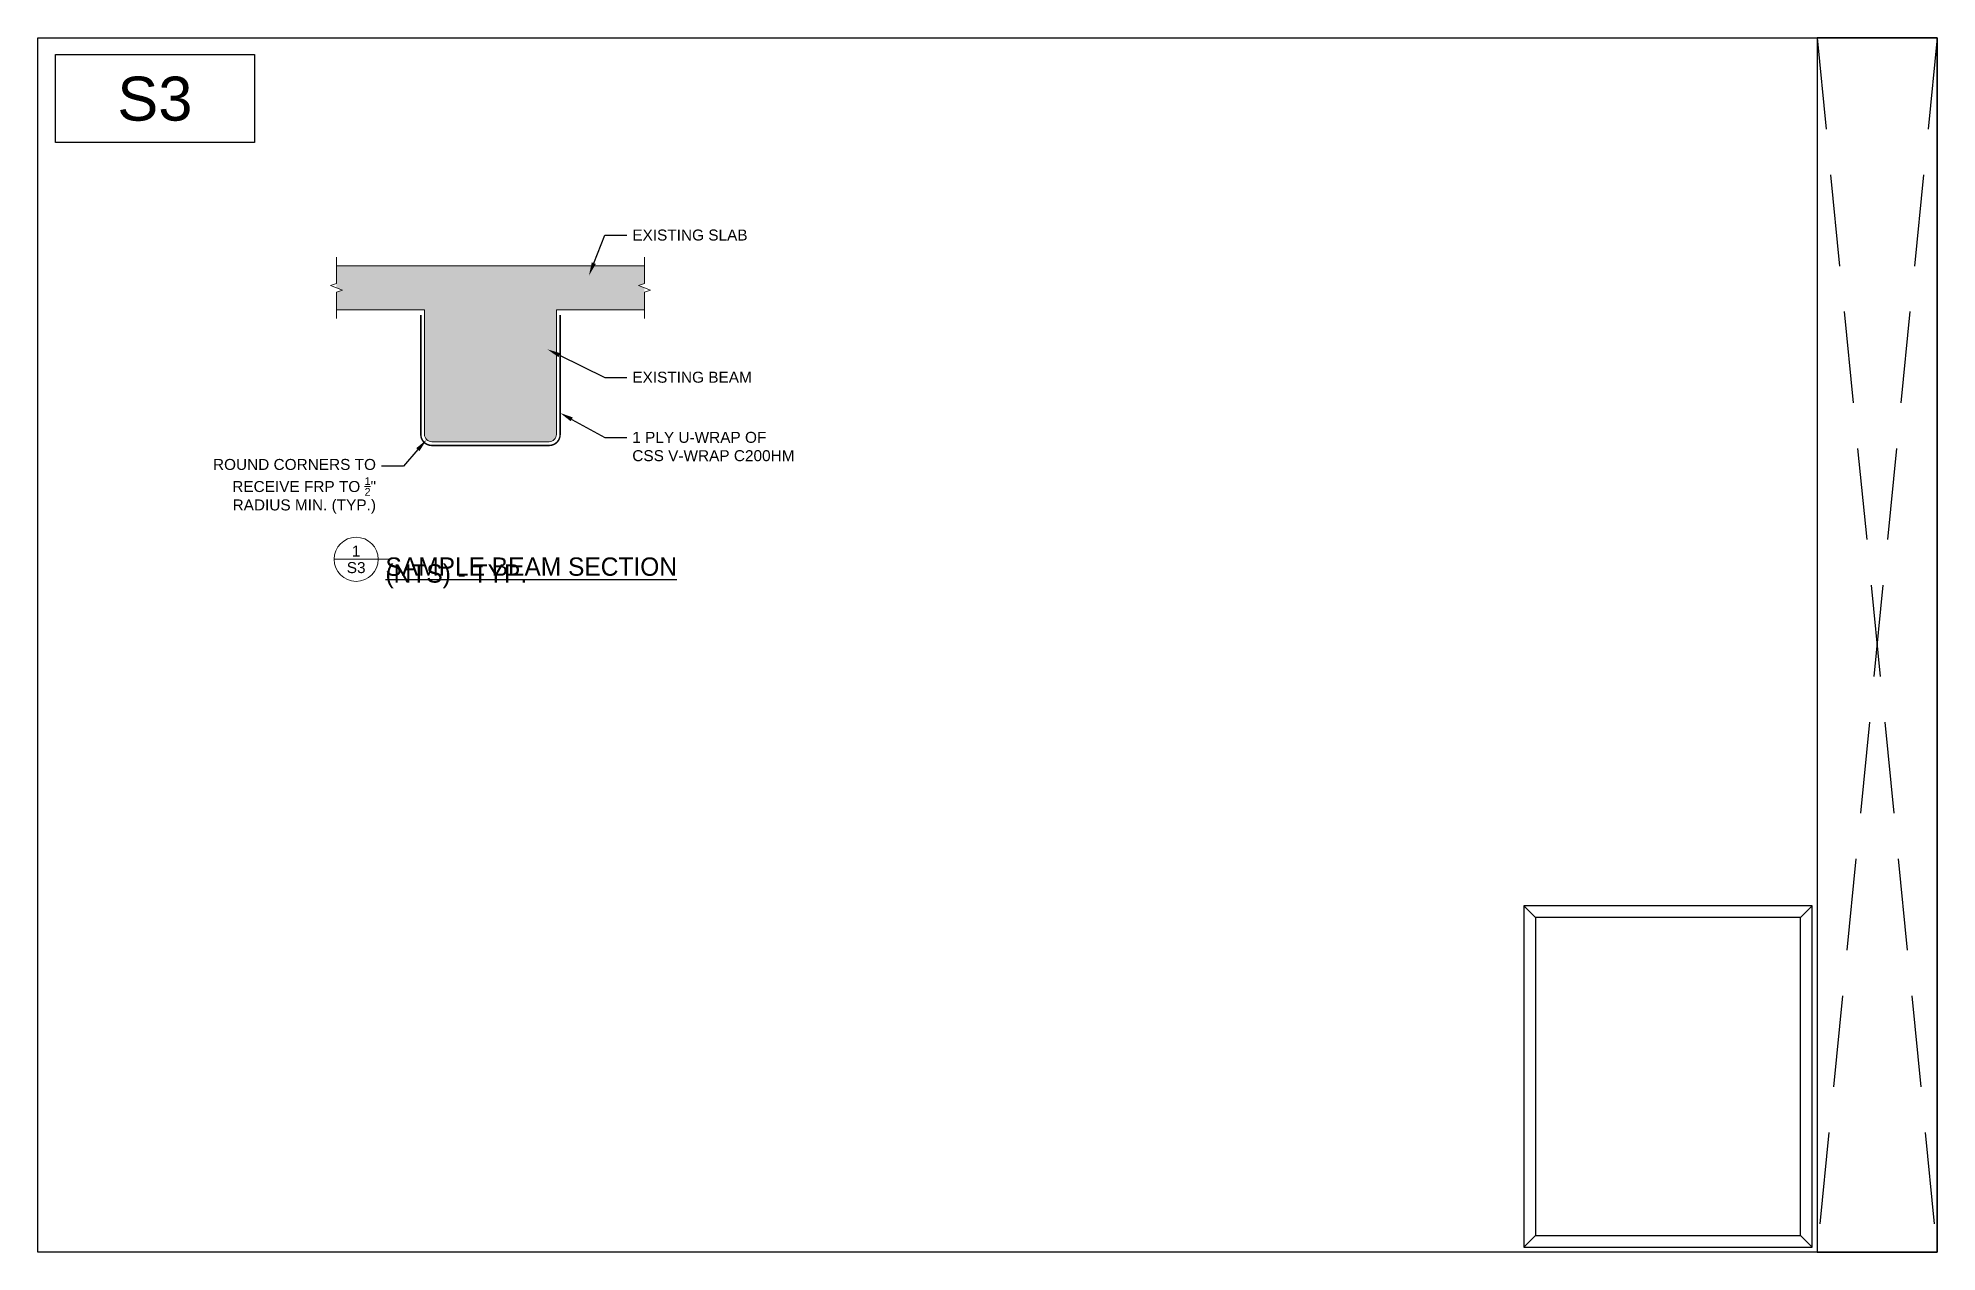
# Model space of a CAD drawing. Header units: inches. Extents: x 1159 to 9559, y -3650 to 1829.
# Drawn here: x 2526.6 to 2785.6, y 157.9 to 323.5 of the extents above; entities that cross this region are included whole.
import ezdxf
from ezdxf import colors
from ezdxf.entities.mleader import LeaderData, LeaderLine
from ezdxf.enums import TextEntityAlignment as Align
from ezdxf.math import Vec2, Vec3

# ---------------------------------------------------------------- set-up
doc = ezdxf.new("R2018")
doc.units = ezdxf.units.IN
doc.header["$MEASUREMENT"] = 0
doc.linetypes.add('HIDDEN', pattern=[0.375, 0.25, -0.125])
doc.layers.get('Defpoints').update_dxf_attribs({"color": 190})
for name, color, linetype, lineweight in [('STN-ANNO-TEXT', 3, 'Continuous', 20), ('STN-ANNO-TITL-TEXT', 7, 'Continuous', 25), ('STN-DIM-2', 142, 'Continuous', 13), ('STN-EXST-THK', 115, 'Continuous', 9), ('STN-FRP', 5, 'Continuous', 20), ('STN-GRID-ID', 6, 'Continuous', 20)]:
    doc.layers.add(name, color=color, linetype=linetype, lineweight=lineweight)
doc.layers.add('STN-CONCRETE HATCH', color=253, linetype='Continuous', lineweight=9, transparency=0.75)
doc.layers.add('STN-VPORT', color=30, linetype='Continuous', plot=False)
doc.styles.add('24', font='swiss.ttf', dxfattribs={"height": 1.5})
doc.styles.add('96', font='swiss.ttf', dxfattribs={"height": 6})
doc.styles.add('DIMENSIONS', font='swiss.ttf')
doc.styles.get("Standard").update_dxf_attribs({"font": 'swiss.ttf'})

msp = doc.modelspace()

# ---------------------------------------------------------------- texts
at = {"layer": 'STN-VPORT', "insert": (2542.571, 315.182), "char_height": 6, "width": 21.1366, "attachment_point": 5, "style": '96', "bg_fill": 16, "box_fill_scale": 1.5, "bg_fill_color": 256, "bg_fill_transparency": 0}
msp.add_mtext('S3', dxfattribs=at)

# ---------------------------------------------------------------- blocks, each defined once
blk = doc.blocks.new('*U21')
at = {"layer": 'STN-GRID-ID'}
for p, q in [((-0.375, 0), (0, 0)), ((0, 0), (0.1, 0))]:
    blk.add_line(p, q, dxfattribs=at)
blk.add_circle((-0.188, 0), 0.188, dxfattribs=at)
at = {"layer": 'STN-ANNO-TEXT', "style": 'DIMENSIONS'}
for tag, p in [('1', (-0.188, 0.071)), ('S1', (-0.188, -0.071))]:
    blk.add_attdef(tag, text='', height=0.0938, dxfattribs=at).set_placement(p, align=Align.MIDDLE_CENTER)
at = {"layer": 'STN-ANNO-TEXT', "lineweight": 30, "flags": 104}
blk.add_attdef('SCALE', text='', height=0.0938, dxfattribs=at).set_placement((0.062, -0.043), align=Align.TOP_LEFT)
at = {"layer": 'STN-ANNO-TITL-TEXT', "lineweight": 30, "flags": 104}
blk.add_attdef('DETAIL TITLE', text='', height=0.125, dxfattribs=at).set_placement((0.062, 0.016), align=Align.BOTTOM_LEFT)
blk = doc.blocks.new('Stamp area')
at = {"layer": 'Defpoints'}
for p, q in [((-2.401, 2.852), (-2.501, 2.952)), ((-0.143, 2.852), (-0.043, 2.952)), ((-2.401, 0.142), (-2.501, 0.042)), ((-0.143, 0.142), (-0.043, 0.042))]:
    blk.add_line(p, q, dxfattribs=at)
for points in [[(-2.501, 0.042), (-0.043, 0.042), (-0.043, 2.952), (-2.501, 2.952)], [(-2.401, 0.142), (-0.143, 0.142), (-0.143, 2.852), (-2.401, 2.852)]]:
    blk.add_lwpolyline(points, close=True, dxfattribs=at)
blk = doc.blocks.new('*U95')
at = {"layer": 'STN-VPORT'}
for points in [[(3466.14, 1655.87), (3725.14, 1655.87), (3725.14, 1490.3), (3466.14, 1490.3)], [(3725.14, 1655.87), (3708.79, 1655.87), (3708.79, 1490.3), (3725.14, 1490.3)]]:
    blk.add_lwpolyline(points, close=True, dxfattribs=at)
at = {"layer": 'STN-VPORT', "linetype": 'HIDDEN', "ltscale": 50}
for points in [[(3708.79, 1655.87), (3725.14, 1490.3)], [(3725.14, 1655.87), (3708.79, 1490.3)]]:
    blk.add_lwpolyline(points, dxfattribs=at)
at = {"layer": 'STN-DIM-2', "xscale": 15.99010814684656, "yscale": 15.99010814684656, "zscale": 15.99010814684656}
blk.add_blockref('Stamp area', (3708.79, 1490.3), dxfattribs=at)

# ---------------------------------------------------------------- hatches: boundary and pattern name
at = {"layer": 'STN-CONCRETE HATCH'}
h = msp.add_hatch(color=256, dxfattribs=at)
h.dxf.hatch_style = 1
h.paths.add_polyline_path([(2597.343, 286.428), (2609.343, 286.428), (2609.343, 289.428), (2608.519, 289.728), (2609.343, 290.028), (2609.343, 292.428), (2567.343, 292.428), (2567.343, 289.428), (2568.167, 289.128), (2567.343, 288.828), (2567.343, 286.428), (2579.343, 286.428), (2579.343, 269.428, 0.4142136), (2580.343, 268.428), (2596.343, 268.428, 0.4142136), (2597.343, 269.428)])

# ---------------------------------------------------------------- linework, layer by layer
at = {"layer": 'STN-EXST-THK'}
for p, q in [((2567.343, 292.428), (2609.343, 292.428)), ((2579.343, 286.428), (2567.343, 286.428)), ((2609.343, 286.428), (2597.343, 286.428))]:
    msp.add_line(p, q, dxfattribs=at)
msp.add_lwpolyline([(2597.343, 286.428), (2597.343, 269.428, -0.4142136), (2596.343, 268.428), (2580.343, 268.428, -0.4142136), (2579.343, 269.428), (2579.343, 286.428)], format="xyb", dxfattribs=at)
at = {"layer": 'STN-FRP', "const_width": 0.2}
msp.add_lwpolyline([(2597.843, 285.72), (2597.843, 269.428, -0.4142136), (2596.343, 267.928), (2580.343, 267.928, -0.4142136), (2578.843, 269.428), (2578.843, 285.72)], format="xyb", dxfattribs=at)
at = {"layer": 'STN-GRID-ID', "linetype": 'Continuous'}
for points in [[(2567.343, 285.228), (2567.343, 288.828), (2568.167, 289.128), (2566.519, 289.728), (2567.343, 290.028), (2567.343, 293.628)], [(2609.343, 285.228), (2609.343, 288.828), (2610.167, 289.128), (2608.519, 289.728), (2609.343, 290.028), (2609.343, 293.628)]]:
    msp.add_lwpolyline(points, dxfattribs=at)

# ---------------------------------------------------------------- block references
msp.add_blockref('*U95', (-939.51, -1332.372))
ref = msp.add_blockref('*U21', (2573.026, 252.4), dxfattribs=dict(xscale=16, yscale=16, zscale=16))
lines = msp.add_mtext('{\\LSAMPLE BEAM SECTION}', dxfattribs={"layer": 'STN-ANNO-TITL-TEXT', "insert": (2574.026, 252.655), "char_height": 2.5, "attachment_point": 1})
ref.add_attrib('DETAIL TITLE', '', (2574.026, 252.655), dxfattribs={"flags": 104}).embed_mtext(lines)
ref.add_attrib('1', '1', dxfattribs={"layer": 'STN-ANNO-TEXT', "height": 1.5, "style": 'DIMENSIONS'}).set_placement((2570.026, 253.53), align=Align.MIDDLE_CENTER)
ref.add_attrib('S1', 'S3', dxfattribs={"layer": 'STN-ANNO-TEXT', "height": 1.5, "style": 'DIMENSIONS'}).set_placement((2570.026, 251.27), align=Align.MIDDLE_CENTER)
lines = msp.add_mtext('(NTS) - TYP.', dxfattribs={"layer": 'STN-ANNO-TEXT', "insert": (2574.026, 251.716), "char_height": 2.5, "attachment_point": 1})
ref.add_attrib('SCALE', '', (2574.026, 251.716), dxfattribs={"flags": 104}).embed_mtext(lines)

msp.set_redraw_order([(e.dxf.handle, doc.entitydb.next_handle()) for e in msp.query("TEXT MTEXT ATTDEF DIMENSION ARC_DIMENSION")])  # texts and dimensions are drawn at this point

# ---------------------------------------------------------------- leaders
at = {"layer": 'STN-ANNO-TEXT'}
ml = msp.add_multileader_mtext('Standard', dxfattribs=at)
ml.set_content('EXISTING SLAB', color=256, style='24')
ml.set_leader_properties()
ml.build(insert=Vec2(0, 0))
ml.multileader.update_dxf_attribs({"dogleg_length": 3, "arrow_head_size": 1.812})
ctx = ml.context
ctx.base_point, ctx.char_height, ctx.arrow_head_size, ctx.landing_gap_size, ctx.plane_origin = Vec3(2606.937, 296.604), 1.5, 1.812, 0.75, Vec3(2624.934, 277.019)
notes = []
notes.append((ctx, [(0, (1, 1, 0), (2603.937, 296.604), (1, 0), 3, [(0, [(2601.776, 291.102)], 0, [])])]))
ctx.mtext.insert, ctx.mtext.flow_direction = Vec3(2607.687, 297.374), 5
ml = msp.add_multileader_mtext('Standard', dxfattribs=at)
ml.set_content('EXISTING BEAM', color=256, style='24')
ml.set_leader_properties()
ml.build(insert=Vec2(0, 0))
ml.multileader.update_dxf_attribs({"dogleg_length": 3, "arrow_head_size": 1.812})
ctx = ml.context
ctx.base_point, ctx.char_height, ctx.arrow_head_size, ctx.landing_gap_size, ctx.plane_origin = Vec3(2606.937, 277.214), 1.5, 1.812, 0.75, Vec3(2601.177, 286.705)
notes.append((ctx, [(0, (1, 1, 0), (2603.937, 277.214), (1, 0), 3, [(0, [(2596.107, 281.04)], 0, [])])]))
ctx.mtext.insert, ctx.mtext.flow_direction = Vec3(2607.687, 277.985), 5
ml = msp.add_multileader_mtext('Standard', dxfattribs=at)
ml.set_content('1 PLY U-WRAP OF\\PCSS V-WRAP C200HM', color=256, style='24')
ml.set_leader_properties()
ml.build(insert=Vec2(0, 0))
ml.multileader.update_dxf_attribs({"dogleg_length": 3, "arrow_head_size": 1.812})
ctx = ml.context
ctx.base_point, ctx.char_height, ctx.arrow_head_size, ctx.landing_gap_size, ctx.plane_origin = Vec3(2606.937, 269.014), 1.5, 1.812, 0.75, Vec3(2580.763, 279.148)
notes.append((ctx, [(1, (1, 1, 0), (2603.937, 269.014), (1, 0), 3, [(0, [(2597.843, 272.361)], 0, [])])]))
ctx.mtext.insert, ctx.mtext.flow_direction = Vec3(2607.687, 269.785), 5
ml = msp.add_multileader_mtext('Standard', dxfattribs=at)
ml.set_content('\\A1;ROUND CORNERS TO RECEIVE FRP TO {\\H0.7x;\\S1/2;}" RADIUS MIN. (TYP.)', color=256, style='24')
ml.set_leader_properties()
ml.build(insert=Vec2(0, 0))
ml.multileader.update_dxf_attribs({"dogleg_length": 3, "arrow_head_size": 1.812})
ctx = ml.context
ctx.base_point, ctx.char_height, ctx.arrow_head_size, ctx.landing_gap_size, ctx.plane_origin = Vec3(2550.784, 265.122), 1.5, 1.812, 0.75, Vec3(2579.636, 268.72)
ctx.text_align_type = 2
notes.append((ctx, [(0, (1, 1, 0), (2576.479, 265.122), (-1, 0), 3, [(0, [(2579.636, 268.72)], 0, [])])]))
ctx.mtext.insert, ctx.mtext.width, ctx.mtext.alignment, ctx.mtext.flow_direction = Vec3(2572.729, 266.088), 23.08709, 3, 5
for ctx, leaders in notes:
    for number, flags, end, landing, length, lines in leaders:
        leader = LeaderData()
        leader.index, (leader.has_last_leader_line, leader.has_dogleg_vector, leader.attachment_direction) = number, flags
        leader.last_leader_point, leader.dogleg_vector, leader.dogleg_length = Vec3(end), Vec3(landing), length
        for number, points, colour, breaks in lines:
            line = LeaderLine()
            line.index, line.vertices, line.color, line.breaks = number, Vec3.list(points), colors.encode_raw_color(colour), breaks
            leader.lines.append(line)
        ctx.leaders.append(leader)

doc.saveas('drawing.dxf')
